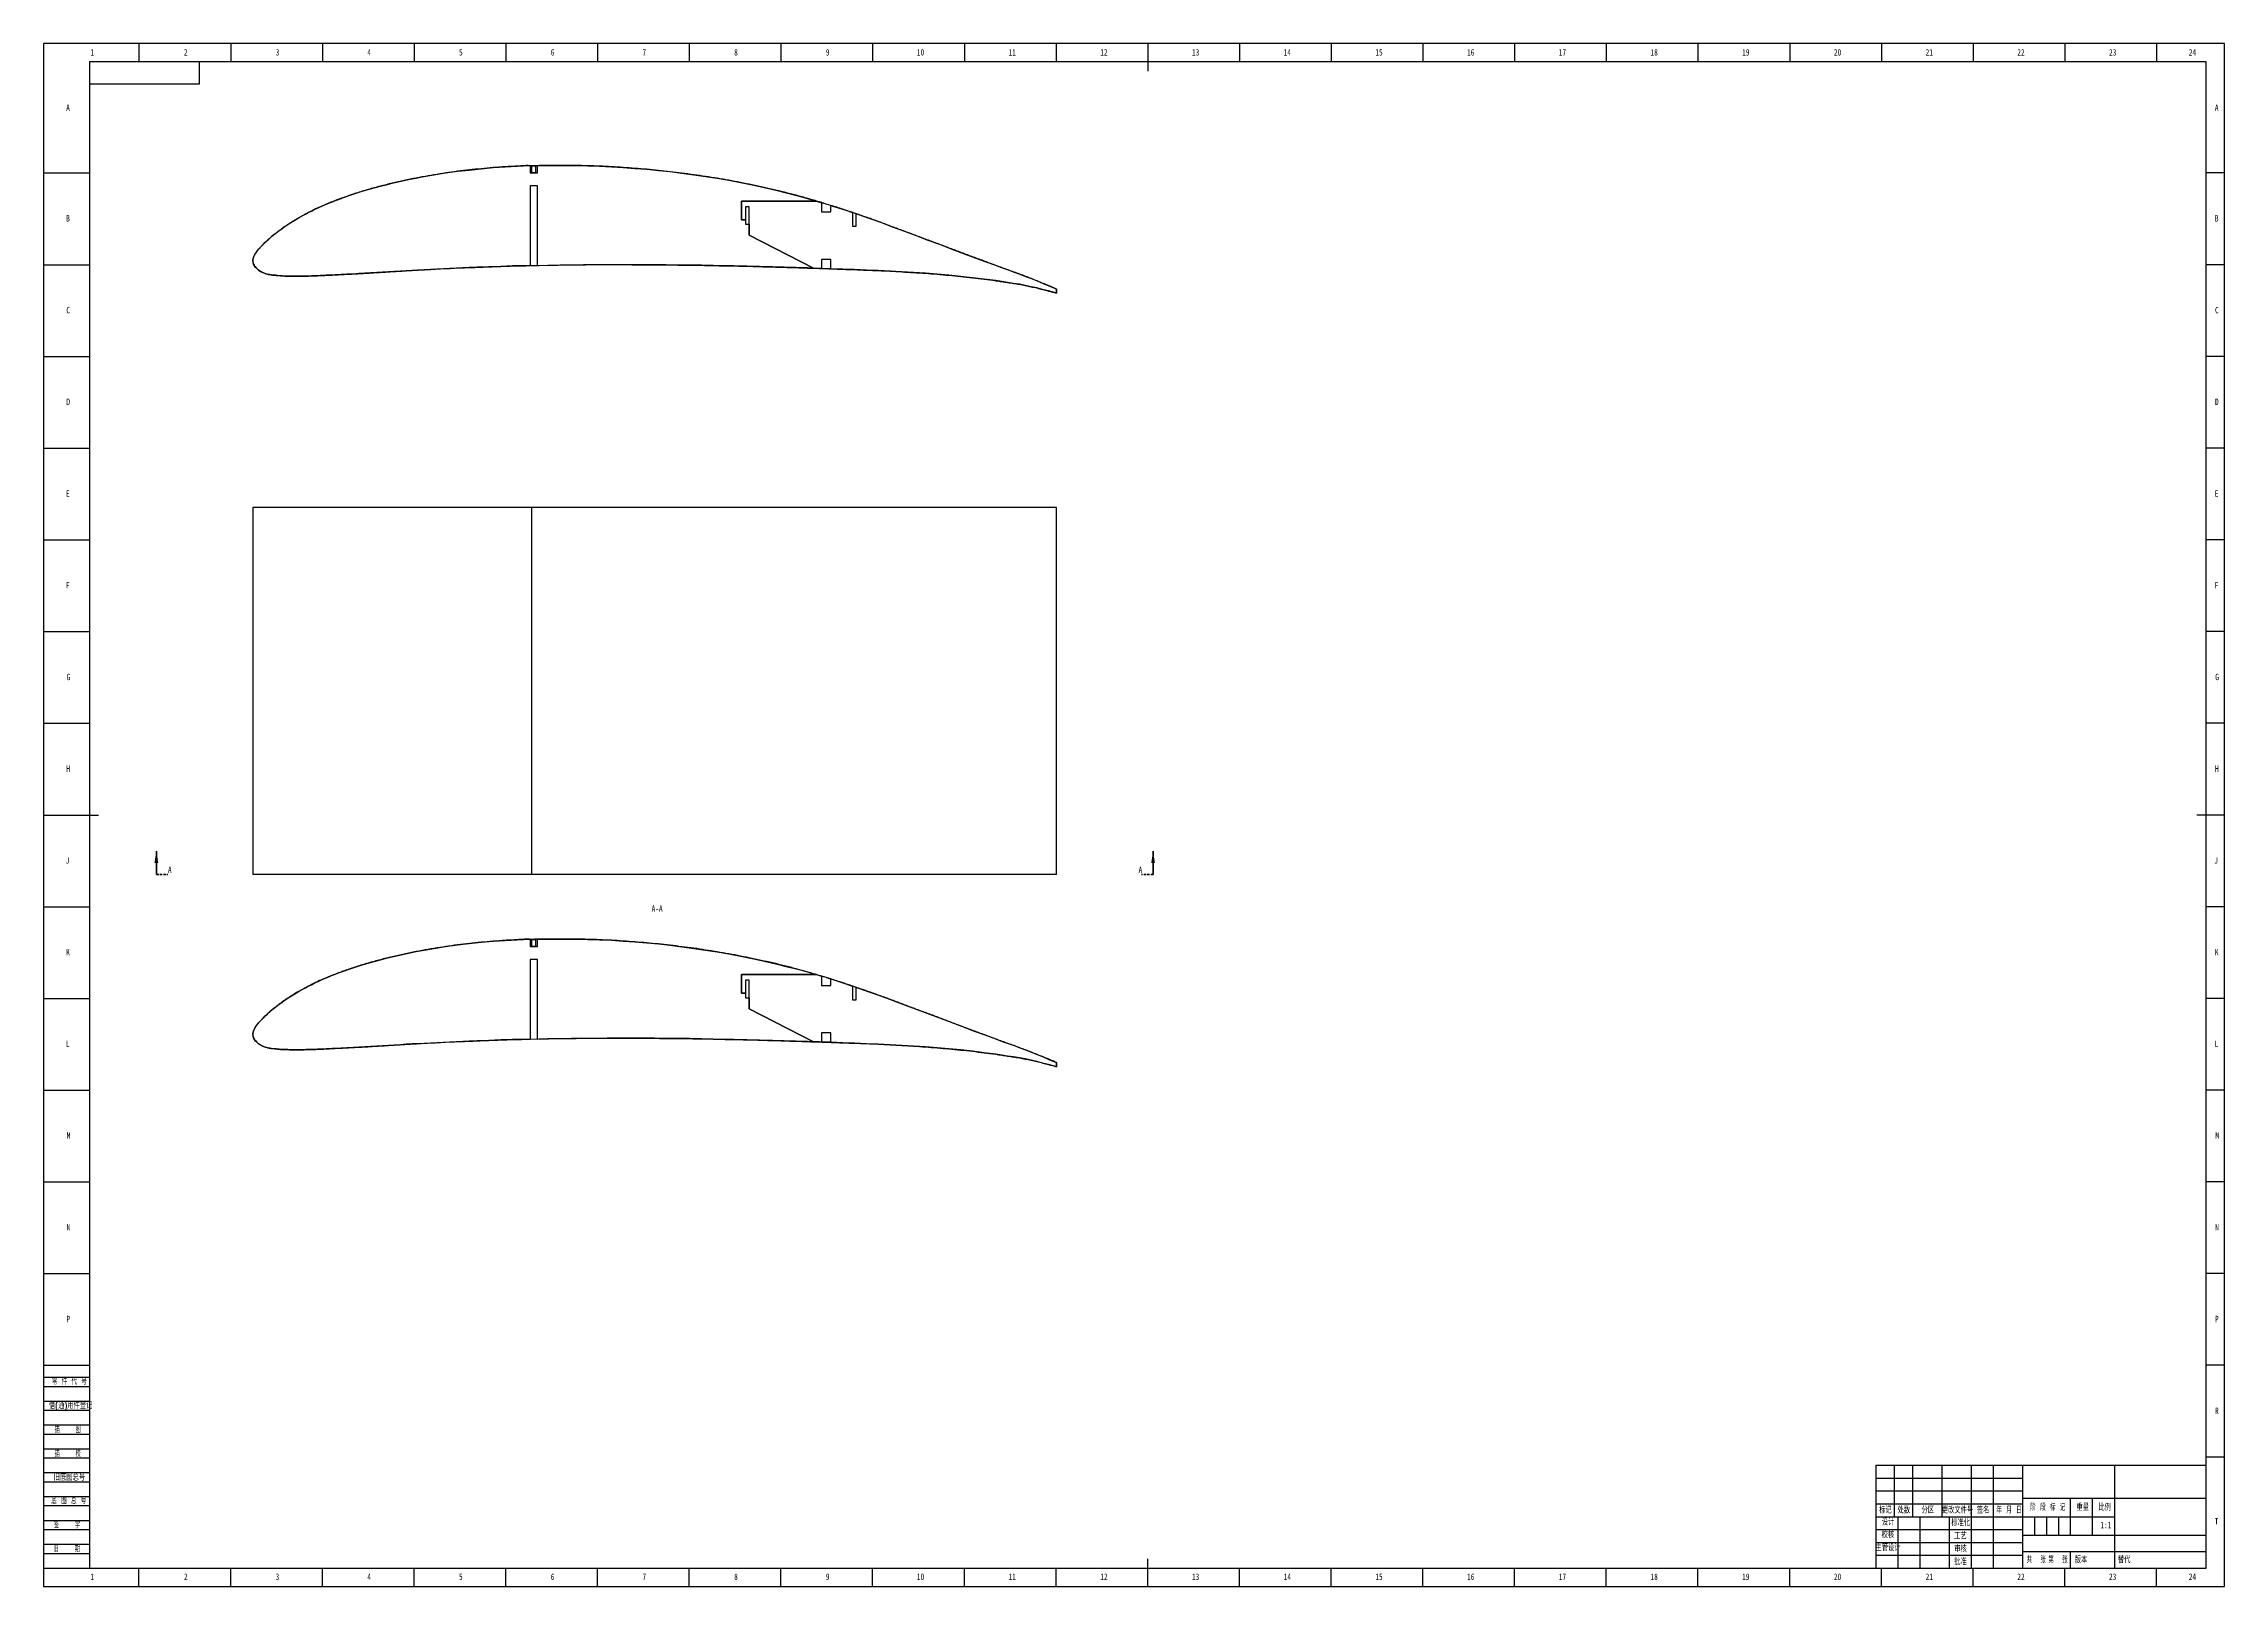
# Model space of a CAD drawing. Header units: millimetres. Extents: x 0 to 1189, y 0 to 841.
import ezdxf

# ---------------------------------------------------------------- set-up
doc = ezdxf.new("R2010")
doc.units = ezdxf.units.MM
doc.linetypes.add('HIDDEN', pattern=[1.905, 1.27, -0.635])
for name, color, linetype in [('10', 7, 'Continuous'), ('5', 7, 'Continuous'), ('9', 7, 'Continuous'), ('SLD-0', 7, 'Continuous')]:
    doc.layers.add(name, color=color, linetype=linetype)
doc.styles.add('SLDTEXTSTYLE0', font='TXT', dxfattribs={"width": 0.7, "bigfont": 'bigfont'})
doc.styles.add('SLDTEXTSTYLE1', font='TXT', dxfattribs={"width": 0.6, "bigfont": 'bigfont'})
doc.styles.add('SLDTEXTSTYLE2', font='TXT', dxfattribs={"width": 0.614286, "bigfont": 'bigfont'})
doc.styles.add('SLDTEXTSTYLE3', font='TXT', dxfattribs={"width": 0.62, "bigfont": 'bigfont'})
doc.styles.add('SLDTEXTSTYLE4', font='TXT', dxfattribs={"width": 0.566667, "bigfont": 'bigfont'})
doc.styles.add('SLDTEXTSTYLE5', font='TXT', dxfattribs={"width": 0.7})

msp = doc.modelspace()

# ---------------------------------------------------------------- texts
at = {"color": 7, "linetype": 'Continuous', "char_height": 3.5, "attachment_point": 1, "style": 'SLDTEXTSTYLE5'}
for insert in [(67.8, 392.4), (597, 392.4)]:
    msp.add_mtext('A', dxfattribs=dict(at, insert=insert))
at = {"layer": '10', "char_height": 3.5, "attachment_point": 2}
for s, insert, style in [('1', (26.5, 838), 'SLDTEXTSTYLE5'), ('2', (77.5, 838), 'SLDTEXTSTYLE5'), ('3', (127.5, 838), 'SLDTEXTSTYLE5'), ('4', (177.5, 838), 'SLDTEXTSTYLE5'), ('5', (227.5, 838), 'SLDTEXTSTYLE5'), ('6', (277.5, 838), 'SLDTEXTSTYLE5'), ('7', (327.5, 838), 'SLDTEXTSTYLE5'), ('8', (377.5, 838), 'SLDTEXTSTYLE5'), ('9', (427.5, 838), 'SLDTEXTSTYLE5'), ('10', (478.1, 838), 'SLDTEXTSTYLE5'), ('11', (528.1, 838), 'SLDTEXTSTYLE5'), ('12', (578.1, 838), 'SLDTEXTSTYLE5'), ('13', (628.1, 838), 'SLDTEXTSTYLE5'), ('14', (678.1, 838), 'SLDTEXTSTYLE5'), ('15', (728.1, 838), 'SLDTEXTSTYLE5'), ('16', (778.1, 838), 'SLDTEXTSTYLE5'), ('17', (828.1, 838), 'SLDTEXTSTYLE5'), ('18', (878.1, 838), 'SLDTEXTSTYLE5'), ('19', (928.1, 838), 'SLDTEXTSTYLE5'), ('20', (978.1, 838), 'SLDTEXTSTYLE5'), ('21', (1028.1, 838), 'SLDTEXTSTYLE5'), ('22', (1078.1, 838), 'SLDTEXTSTYLE5'), ('23', (1128.1, 838), 'SLDTEXTSTYLE5'), ('24', (1171.6, 838), 'SLDTEXTSTYLE5'), ('A', (13.3, 807.8), 'SLDTEXTSTYLE5'), ('A', (1184.8, 807.8), 'SLDTEXTSTYLE5'), ('B', (13.3, 747.5), 'SLDTEXTSTYLE5'), ('B', (1184.8, 747.5), 'SLDTEXTSTYLE5'), ('C', (13.4, 697.5), 'SLDTEXTSTYLE5'), ('C', (1184.9, 697.5), 'SLDTEXTSTYLE5'), ('D', (13.4, 647.5), 'SLDTEXTSTYLE5'), ('D', (1184.9, 647.5), 'SLDTEXTSTYLE5'), ('E', (13.3, 597.5), 'SLDTEXTSTYLE5'), ('E', (1184.8, 597.5), 'SLDTEXTSTYLE5'), ('F', (13.2, 547.5), 'SLDTEXTSTYLE5'), ('F', (1184.7, 547.5), 'SLDTEXTSTYLE5'), ('G', (13.5, 497.5), 'SLDTEXTSTYLE5'), ('G', (1185, 497.5), 'SLDTEXTSTYLE5'), ('H', (13.4, 447.5), 'SLDTEXTSTYLE5'), ('H', (1184.9, 447.5), 'SLDTEXTSTYLE5'), ('J', (13, 397.5), 'SLDTEXTSTYLE5'), ('J', (1184.5, 397.5), 'SLDTEXTSTYLE5'), ('A-A', (334.5, 371.3), 'SLDTEXTSTYLE5'), ('K', (13.3, 347.5), 'SLDTEXTSTYLE5'), ('K', (1184.8, 347.5), 'SLDTEXTSTYLE5'), ('L', (13.2, 297.5), 'SLDTEXTSTYLE5'), ('L', (1184.7, 297.5), 'SLDTEXTSTYLE5'), ('M', (13.6, 247.5), 'SLDTEXTSTYLE5'), ('M', (1185.1, 247.5), 'SLDTEXTSTYLE5'), ('N', (13.5, 197.5), 'SLDTEXTSTYLE5'), ('N', (1185, 197.5), 'SLDTEXTSTYLE5'), ('P', (13.4, 147.5), 'SLDTEXTSTYLE5'), ('P', (1184.9, 147.5), 'SLDTEXTSTYLE5'), ('R', (1184.9, 97.5), 'SLDTEXTSTYLE5'), ('T', (1184.7, 37.3), 'SLDTEXTSTYLE5'), ('校核', (1005.5, 29.9), 'SLDTEXTSTYLE0'), ('主管设计', (1005.6, 22.8), 'SLDTEXTSTYLE0'), ('1', (26.5, 7), 'SLDTEXTSTYLE5'), ('2', (77.5, 7), 'SLDTEXTSTYLE5'), ('3', (127.5, 7), 'SLDTEXTSTYLE5'), ('4', (177.5, 7), 'SLDTEXTSTYLE5'), ('5', (227.5, 7), 'SLDTEXTSTYLE5'), ('6', (277.5, 7), 'SLDTEXTSTYLE5'), ('7', (327.5, 7), 'SLDTEXTSTYLE5'), ('8', (377.5, 7), 'SLDTEXTSTYLE5'), ('9', (427.5, 7), 'SLDTEXTSTYLE5'), ('10', (478.1, 7), 'SLDTEXTSTYLE5'), ('11', (528.1, 7), 'SLDTEXTSTYLE5'), ('12', (578.1, 7), 'SLDTEXTSTYLE5'), ('13', (628.1, 7), 'SLDTEXTSTYLE5'), ('14', (678.1, 7), 'SLDTEXTSTYLE5'), ('15', (728.1, 7), 'SLDTEXTSTYLE5'), ('16', (778.1, 7), 'SLDTEXTSTYLE5'), ('17', (828.1, 7), 'SLDTEXTSTYLE5'), ('18', (878.1, 7), 'SLDTEXTSTYLE5'), ('19', (928.1, 7), 'SLDTEXTSTYLE5'), ('20', (978.1, 7), 'SLDTEXTSTYLE5'), ('21', (1028.1, 7), 'SLDTEXTSTYLE5'), ('22', (1078.1, 7), 'SLDTEXTSTYLE5'), ('23', (1128.1, 7), 'SLDTEXTSTYLE5'), ('24', (1171.6, 7), 'SLDTEXTSTYLE5')]:
    msp.add_mtext(s, dxfattribs=dict(at, insert=insert, style=style))
at = {"layer": '10', "color": 7, "insert": (1110.8, 16.2), "char_height": 3.5, "attachment_point": 2, "style": 'SLDTEXTSTYLE0'}
msp.add_mtext('版本', dxfattribs=at)
at = {"layer": '9', "color": 7, "char_height": 3.5}
for s, insert, attachment_point, style in [('零 件 代 号', (4.5, 113.4), 1, 'SLDTEXTSTYLE2'), ('借(通)用件登记', (2.9, 100.3), 1, 'SLDTEXTSTYLE0'), ('描    图', (13.1, 87.2), 2, 'SLDTEXTSTYLE4'), ('描    校', (13.1, 74.1), 2, 'SLDTEXTSTYLE4'), ('旧底图总号', (5.5, 61.2), 1, 'SLDTEXTSTYLE0'), ('底 图 总 号', (4.2, 48.4), 1, 'SLDTEXTSTYLE2'), ('标记', (1004.2, 43.3), 2, 'SLDTEXTSTYLE0'), ('设计', (1005.6, 36.8), 2, 'SLDTEXTSTYLE0'), ('处数', (1014.2, 43.3), 2, 'SLDTEXTSTYLE0'), ('分区', (1027.3, 43.3), 2, 'SLDTEXTSTYLE0'), ('更改文件号', (1043.5, 43.3), 2, 'SLDTEXTSTYLE0'), ('标准化', (1045.2, 36.4), 2, 'SLDTEXTSTYLE0'), ('签名', (1057.5, 43.3), 2, 'SLDTEXTSTYLE0'), ('年 月 日', (1071.6, 43.3), 2, 'SLDTEXTSTYLE3'), ('阶 段 标 记', (1092.7, 44.8), 2, 'SLDTEXTSTYLE2'), ('重量', (1111.8, 44.8), 2, 'SLDTEXTSTYLE0'), ('比例', (1123.7, 44.8), 2, 'SLDTEXTSTYLE0'), ('签    字', (12.7, 35.2), 2, 'SLDTEXTSTYLE4'), ('工艺', (1045.1, 29.2), 2, 'SLDTEXTSTYLE0'), ('日    期', (12.7, 22.2), 2, 'SLDTEXTSTYLE4'), ('批准', (1045.1, 15.2), 2, 'SLDTEXTSTYLE0'), ('审核', (1045.1, 22.2), 2, 'SLDTEXTSTYLE0'), ('共  张', (1086.4, 16.2), 2, 'SLDTEXTSTYLE1'), ('第  张', (1098.3, 16.2), 2, 'SLDTEXTSTYLE1')]:
    msp.add_mtext(s, dxfattribs=dict(at, insert=insert, attachment_point=attachment_point, style=style))
at = {"layer": 'SLD-0', "char_height": 3.5}
for s, insert, attachment_point, style in [('1:1', (1124.4, 35.2), 2, 'SLDTEXTSTYLE5'), ('替代', (1130.9, 16.2), 1, 'SLDTEXTSTYLE0')]:
    msp.add_mtext(s, dxfattribs=dict(at, insert=insert, attachment_point=attachment_point, style=style))

# ---------------------------------------------------------------- linework, layer by layer
at = {"color": 7, "linetype": 'Continuous'}
for p, q in [((238.6, 772.8), (245.1, 773.4)), ((245.1, 773.4), (251.6, 773.8)), ((251.6, 773.8), (258.1, 774.2)), ((258.1, 774.2), (265.2, 774.5)), ((265.2, 774.5), (265.2, 770.5)), ((269.2, 774.5), (265.2, 774.4)), ((266.2, 770.5), (266.2, 774.4)), ((266.2, 774.4), (268.2, 774.4)), ((268.2, 774.4), (268.2, 770.5)), ((269.2, 770.5), (269.2, 774.5)), ((269.2, 774.5), (270.9, 774.5)), ((270.9, 774.5), (277.4, 774.6)), ((277.4, 774.6), (283.8, 774.6)), ((283.8, 774.6), (290.3, 774.5)), ((290.3, 774.5), (296.7, 774.4)), ((296.7, 774.4), (303.1, 774.2)), ((303.1, 774.2), (309.6, 773.9)), ((309.6, 773.9), (316, 773.5)), ((316, 773.5), (322.4, 773)), ((322.4, 773), (328.8, 772.5)), ((173.7, 760.5), (177, 761.4)), ((177, 761.4), (180.3, 762.4)), ((180.3, 762.4), (183.6, 763.3)), ((183.6, 763.3), (186.8, 764.1)), ((186.8, 764.1), (190.1, 764.9)), ((190.1, 764.9), (193.3, 765.6)), ((193.3, 765.6), (196.6, 766.4)), ((196.6, 766.4), (199.8, 767.1)), ((199.8, 767.1), (203.1, 767.7)), ((203.1, 767.7), (206.4, 768.3)), ((206.4, 768.3), (212.8, 769.5)), ((212.8, 769.5), (219.2, 770.5)), ((219.2, 770.5), (225.7, 771.4)), ((225.7, 771.4), (232.1, 772.1)), ((232.1, 772.1), (238.6, 772.8)), ((265.2, 770.5), (269.2, 770.5)), ((265.2, 770.5), (266.2, 770.5)), ((269.2, 763.5), (265.2, 763.5)), ((265.2, 763.5), (265.2, 720)), ((268.2, 770.5), (266.2, 770.5)), ((269.2, 719.9), (269.2, 763.5)), ((328.8, 772.5), (335.2, 771.8)), ((335.2, 771.8), (341.6, 771.2)), ((341.6, 771.2), (348, 770.4)), ((348, 770.4), (354.5, 769.5)), ((354.5, 769.5), (360.9, 768.6)), ((360.9, 768.6), (367.3, 767.6)), ((367.3, 767.6), (373.6, 766.5)), ((373.6, 766.5), (380, 765.3)), ((380, 765.3), (386.3, 764)), ((386.3, 764), (392.8, 762.6)), ((392.8, 762.6), (399.2, 761.1)), ((399.2, 761.1), (405.6, 759.5)), ((144.3, 748.9), (146, 749.7)), ((146, 749.7), (147.6, 750.6)), ((147.6, 750.6), (150.1, 751.7)), ((150.1, 751.7), (151.7, 752.4)), ((151.7, 752.4), (152.5, 752.8)), ((152.5, 752.8), (154.2, 753.5)), ((154.2, 753.5), (155.8, 754.2)), ((155.8, 754.2), (157.5, 754.8)), ((157.5, 754.8), (159.1, 755.5)), ((159.1, 755.5), (160.8, 756.1)), ((160.8, 756.1), (164, 757.3)), ((164, 757.3), (167.2, 758.4)), ((167.2, 758.4), (170.5, 759.5)), ((170.5, 759.5), (173.7, 760.5)), ((421.4, 755.2), (380.5, 755.2)), ((380.5, 755.2), (380.5, 745)), ((380.5, 745), (380.5, 755.2)), ((380.5, 755.2), (421.4, 755.2)), ((384.6, 752.1), (382.6, 752.1)), ((382.6, 752.1), (382.6, 745)), ((384.6, 736.5), (384.6, 752.1)), ((405.6, 759.5), (411.9, 757.9)), ((411.9, 757.9), (418.3, 756.1)), ((418.3, 756.1), (421.4, 755.2)), ((421.4, 755.2), (424.2, 754.3)), ((424.2, 754.3), (424.2, 749.3)), ((429.2, 752.8), (424.2, 754.3)), ((424.2, 749.3), (429.2, 749.3)), ((429.2, 749.3), (429.2, 752.8)), ((429.2, 752.8), (430.9, 752.3)), ((430.9, 752.3), (437.3, 750.2)), ((437.3, 750.2), (441.1, 748.9)), ((125.2, 736.5), (126.2, 737.3)), ((126.2, 737.3), (127.7, 738.5)), ((127.7, 738.5), (129.3, 739.7)), ((129.3, 739.7), (130.9, 740.9)), ((130.9, 740.9), (132.6, 742)), ((132.6, 742), (134.3, 743.1)), ((134.3, 743.1), (136, 744.2)), ((136, 744.2), (137.8, 745.3)), ((137.8, 745.3), (139.4, 746.2)), ((139.4, 746.2), (141, 747.1)), ((141, 747.1), (142.7, 748)), ((142.7, 748), (144.3, 748.9)), ((380.5, 745), (382.6, 745)), ((382.6, 745), (380.5, 745)), ((382.6, 745), (382.6, 742.5)), ((382.6, 742.5), (384.6, 742.5)), ((384.6, 742.5), (384.6, 736.5)), ((441.1, 748.9), (441.1, 741.5)), ((443.1, 748.2), (441.1, 748.9)), ((441.1, 741.5), (443.1, 741.5)), ((443.1, 741.5), (443.1, 748.2)), ((443.1, 748.2), (444.3, 747.8)), ((444.3, 747.8), (450, 745.8)), ((450, 745.8), (456.3, 743.6)), ((456.3, 743.6), (462.6, 741.2)), ((462.6, 741.2), (468.9, 738.9)), ((468.9, 738.9), (475.2, 736.5)), ((114.5, 724.5), (115.1, 726)), ((115.1, 726), (116.1, 727.4)), ((116.1, 727.4), (117.2, 728.9)), ((117.2, 728.9), (118.4, 730.2)), ((118.4, 730.2), (119.7, 731.5)), ((119.7, 731.5), (120.7, 732.5)), ((120.7, 732.5), (121.6, 733.3)), ((121.6, 733.3), (122.5, 734.2)), ((122.5, 734.2), (123.4, 735)), ((123.4, 735), (124.3, 735.8)), ((124.3, 735.8), (125.2, 736.5)), ((384.6, 736.5), (419.7, 718.6)), ((419.7, 718.6), (384.6, 736.5)), ((475.2, 736.5), (481.6, 734.1)), ((481.6, 734.1), (487.9, 731.8)), ((487.9, 731.8), (494.2, 729.4)), ((494.2, 729.4), (500.5, 727)), ((500.5, 727), (506.9, 724.6)), ((114.1, 723), (114.5, 724.5)), ((114.2, 721.6), (114.1, 723)), ((114.5, 720.7), (114.2, 721.6)), ((115, 719.8), (114.5, 720.7)), ((115.6, 719), (115, 719.8)), ((116.4, 718.2), (115.6, 719)), ((117.2, 717.5), (116.4, 718.2)), ((118.1, 716.9), (117.2, 717.5)), ((119.1, 716.4), (118.1, 716.9)), ((119.9, 716), (119.1, 716.4)), ((120.8, 715.7), (119.9, 716)), ((121.6, 715.4), (120.8, 715.7)), ((122.5, 715.2), (121.6, 715.4)), ((123.4, 715.1), (122.5, 715.2)), ((124.3, 714.9), (123.4, 715.1)), ((125.2, 714.8), (124.3, 714.9)), ((126.8, 714.7), (125.2, 714.8)), ((128.4, 714.5), (126.8, 714.7)), ((130, 714.4), (128.4, 714.5)), ((131.6, 714.3), (130, 714.4)), ((133.2, 714.3), (131.6, 714.3)), ((134.8, 714.2), (133.2, 714.3)), ((136.4, 714.2), (134.8, 714.2)), ((138, 714.2), (136.4, 714.2)), ((139.6, 714.2), (138, 714.2)), ((141.3, 714.2), (139.6, 714.2)), ((142.9, 714.3), (141.3, 714.2)), ((144.5, 714.3), (142.9, 714.3)), ((146.1, 714.4), (144.5, 714.3)), ((147.7, 714.4), (146.1, 714.4)), ((149.3, 714.5), (147.7, 714.4)), ((150.9, 714.6), (149.3, 714.5)), ((152.5, 714.6), (150.9, 714.6)), ((154.1, 714.7), (152.5, 714.6)), ((155.8, 714.8), (154.1, 714.7)), ((157.4, 714.8), (155.8, 714.8)), ((159, 714.9), (157.4, 714.8)), ((162.2, 715.1), (159, 714.9)), ((165.4, 715.3), (162.2, 715.1)), ((168.7, 715.4), (165.4, 715.3)), ((171.9, 715.6), (168.7, 715.4)), ((175.1, 715.8), (171.9, 715.6)), ((178.3, 716), (175.1, 715.8)), ((181.6, 716.2), (178.3, 716)), ((184.8, 716.4), (181.6, 716.2)), ((188, 716.6), (184.8, 716.4)), ((191.2, 716.8), (188, 716.6)), ((194.5, 717), (191.2, 716.8)), ((197.7, 717.2), (194.5, 717)), ((200.9, 717.4), (197.7, 717.2)), ((204.1, 717.5), (200.9, 717.4)), ((211, 717.9), (204.1, 717.5)), ((232.1, 718.9), (211, 717.9)), ((236.4, 719.1), (232.1, 718.9)), ((242.8, 719.3), (236.4, 719.1)), ((249.3, 719.5), (242.8, 719.3)), ((255.7, 719.8), (249.3, 719.5)), ((262.1, 719.9), (255.7, 719.8)), ((265.2, 720), (262.1, 719.9)), ((269.2, 719.9), (265.2, 720)), ((275, 720.1), (269.2, 719.9)), ((281.5, 720.2), (275, 720.1)), ((287.9, 720.3), (281.5, 720.2)), ((294.3, 720.4), (287.9, 720.3)), ((300.8, 720.4), (294.3, 720.4)), ((307.2, 720.5), (300.8, 720.4)), ((313.7, 720.5), (307.2, 720.5)), ((320.1, 720.5), (313.7, 720.5)), ((326.5, 720.5), (320.1, 720.5)), ((333, 720.4), (326.5, 720.5)), ((339.4, 720.4), (333, 720.4)), ((345.8, 720.3), (339.4, 720.4)), ((352.3, 720.2), (345.8, 720.3)), ((358.7, 720.2), (352.3, 720.2)), ((365.1, 720), (358.7, 720.2)), ((371.5, 719.9), (365.1, 720)), ((376.3, 719.8), (371.5, 719.9)), ((397.4, 719.3), (376.3, 719.8)), ((403.7, 719.1), (397.4, 719.3)), ((410.1, 718.9), (403.7, 719.1)), ((416.5, 718.7), (410.1, 718.9)), ((419.7, 718.6), (416.5, 718.7)), ((423, 718.5), (419.7, 718.6)), ((424.2, 718.4), (423, 718.5)), ((429.2, 723.4), (424.2, 723.4)), ((424.2, 723.4), (424.2, 718.4)), ((429.2, 718.3), (424.2, 718.4)), ((429.2, 718.3), (429.2, 723.4)), ((429.4, 718.3), (429.2, 718.3)), ((435.8, 718), (429.4, 718.3)), ((442.2, 717.8), (435.8, 718)), ((448.7, 717.5), (442.2, 717.8)), ((455.1, 717.3), (448.7, 717.5)), ((461.5, 717), (455.1, 717.3)), ((467.9, 716.6), (461.5, 717)), ((474.3, 716.2), (467.9, 716.6)), ((480.8, 715.8), (474.3, 716.2)), ((487.2, 715.3), (480.8, 715.8)), ((493.6, 714.7), (487.2, 715.3)), ((500, 714.1), (493.6, 714.7)), ((506.4, 713.4), (500, 714.1)), ((506.9, 724.6), (513.2, 722.3)), ((513.2, 722.3), (519.5, 720)), ((519.5, 720), (522.7, 718.8)), ((522.7, 718.8), (525.9, 717.6)), ((525.9, 717.6), (529.1, 716.5)), ((529.1, 716.5), (532.2, 715.3)), ((532.2, 715.3), (535.4, 714.1)), ((535.4, 714.1), (538.6, 712.9)), ((512.8, 712.6), (506.4, 713.4)), ((519.2, 711.8), (512.8, 712.6)), ((522.4, 711.3), (519.2, 711.8)), ((525.6, 710.8), (522.4, 711.3)), ((528.8, 710.3), (525.6, 710.8)), ((532, 709.8), (528.8, 710.3)), ((535.2, 709.2), (532, 709.8)), ((538.4, 708.5), (535.2, 709.2)), ((541.5, 707.8), (538.4, 708.5)), ((538.6, 712.9), (541.7, 711.6)), ((544.7, 707), (541.5, 707.8)), ((541.7, 711.6), (544.9, 710.3)), ((547.9, 706.2), (544.7, 707)), ((544.9, 710.3), (548.1, 709)), ((551.1, 705.3), (547.9, 706.2)), ((548.1, 709), (551.2, 707.7)), ((552.3, 704.9), (551.1, 705.3)), ((551.2, 707.7), (552.3, 707.2)), ((552.3, 707.2), (552.3, 704.9)), ((196.6, 344.7), (199.8, 345.4)), ((199.8, 345.4), (203.1, 346)), ((203.1, 346), (206.4, 346.6)), ((206.4, 346.6), (212.8, 347.8)), ((212.8, 347.8), (219.2, 348.8)), ((219.2, 348.8), (225.7, 349.7)), ((225.7, 349.7), (232.1, 350.4)), ((232.1, 350.4), (238.6, 351.1)), ((238.6, 351.1), (245.1, 351.7)), ((245.1, 351.7), (251.6, 352.1)), ((251.6, 352.1), (258.1, 352.5)), ((258.1, 352.5), (265.2, 352.8)), ((265.2, 352.8), (265.2, 348.8)), ((269.2, 352.8), (265.2, 352.7)), ((265.2, 348.8), (269.2, 348.8)), ((265.2, 348.8), (266.2, 348.8)), ((266.2, 348.8), (266.2, 352.7)), ((266.2, 352.7), (268.2, 352.7)), ((268.2, 348.8), (266.2, 348.8)), ((268.2, 352.7), (268.2, 348.8)), ((269.2, 348.8), (269.2, 352.8)), ((269.2, 352.8), (270.9, 352.8)), ((270.9, 352.8), (277.4, 352.9)), ((277.4, 352.9), (283.8, 352.9)), ((283.8, 352.9), (290.3, 352.8)), ((290.3, 352.8), (296.7, 352.7)), ((296.7, 352.7), (303.1, 352.5)), ((303.1, 352.5), (309.6, 352.2)), ((309.6, 352.2), (316, 351.8)), ((316, 351.8), (322.4, 351.3)), ((322.4, 351.3), (328.8, 350.8)), ((328.8, 350.8), (335.2, 350.2)), ((335.2, 350.2), (341.6, 349.5)), ((341.6, 349.5), (348, 348.7)), ((348, 348.7), (354.5, 347.8)), ((354.5, 347.8), (360.9, 346.9)), ((360.9, 346.9), (367.3, 345.9)), ((367.3, 345.9), (373.6, 344.8)), ((155.8, 332.5), (157.5, 333.1)), ((157.5, 333.1), (159.1, 333.8)), ((159.1, 333.8), (160.8, 334.4)), ((160.8, 334.4), (164, 335.6)), ((164, 335.6), (167.2, 336.7)), ((167.2, 336.7), (170.5, 337.8)), ((170.5, 337.8), (173.7, 338.8)), ((173.7, 338.8), (177, 339.8)), ((177, 339.8), (180.3, 340.7)), ((180.3, 340.7), (183.6, 341.6)), ((183.6, 341.6), (186.8, 342.4)), ((186.8, 342.4), (190.1, 343.2)), ((190.1, 343.2), (193.3, 344)), ((193.3, 344), (196.6, 344.7)), ((269.2, 341.8), (265.2, 341.8)), ((265.2, 341.8), (265.2, 298.3)), ((269.2, 298.2), (269.2, 341.8)), ((373.6, 344.8), (380, 343.6)), ((380, 343.6), (386.3, 342.3)), ((421.4, 333.5), (380.5, 333.5)), ((380.5, 333.5), (380.5, 323.3)), ((380.5, 323.3), (380.5, 333.5)), ((380.5, 333.5), (421.4, 333.5)), ((386.3, 342.3), (392.8, 340.9)), ((392.8, 340.9), (399.2, 339.4)), ((399.2, 339.4), (405.6, 337.8)), ((405.6, 337.8), (411.9, 336.2)), ((411.9, 336.2), (418.3, 334.4)), ((418.3, 334.4), (421.4, 333.5)), ((421.4, 333.5), (424.2, 332.6)), ((132.6, 320.3), (134.3, 321.4)), ((134.3, 321.4), (136, 322.5)), ((136, 322.5), (137.8, 323.6)), ((137.8, 323.6), (139.4, 324.5)), ((139.4, 324.5), (141, 325.4)), ((141, 325.4), (142.7, 326.3)), ((142.7, 326.3), (144.3, 327.2)), ((144.3, 327.2), (146, 328)), ((146, 328), (147.6, 328.9)), ((147.6, 328.9), (150.1, 330)), ((150.1, 330), (151.7, 330.8)), ((151.7, 330.8), (152.5, 331.1)), ((152.5, 331.1), (154.2, 331.8)), ((154.2, 331.8), (155.8, 332.5)), ((380.5, 323.3), (382.6, 323.3)), ((382.6, 323.3), (380.5, 323.3)), ((384.6, 330.4), (382.6, 330.4)), ((382.6, 330.4), (382.6, 323.3)), ((382.6, 323.3), (382.6, 320.8)), ((384.6, 314.8), (384.6, 330.4)), ((424.2, 332.6), (424.2, 327.6)), ((429.2, 331.1), (424.2, 332.6)), ((424.2, 327.6), (429.2, 327.6)), ((429.2, 327.6), (429.2, 331.1)), ((429.2, 331.1), (430.9, 330.6)), ((430.9, 330.6), (437.3, 328.5)), ((437.3, 328.5), (441.1, 327.2)), ((441.1, 327.2), (441.1, 319.8)), ((443.1, 326.5), (441.1, 327.2)), ((443.1, 319.8), (443.1, 326.5)), ((443.1, 326.5), (444.3, 326.1)), ((444.3, 326.1), (450, 324.1)), ((450, 324.1), (456.3, 321.9)), ((456.3, 321.9), (462.6, 319.5)), ((118.4, 308.5), (119.7, 309.8)), ((119.7, 309.8), (120.7, 310.8)), ((120.7, 310.8), (121.6, 311.6)), ((121.6, 311.6), (122.5, 312.5)), ((122.5, 312.5), (123.4, 313.3)), ((123.4, 313.3), (124.3, 314.1)), ((124.3, 314.1), (125.2, 314.9)), ((125.2, 314.9), (126.2, 315.6)), ((126.2, 315.6), (127.7, 316.8)), ((127.7, 316.8), (129.3, 318)), ((129.3, 318), (130.9, 319.2)), ((130.9, 319.2), (132.6, 320.3)), ((382.6, 320.8), (384.6, 320.8)), ((384.6, 320.8), (384.6, 314.8)), ((384.6, 314.8), (419.7, 296.9)), ((419.7, 296.9), (384.6, 314.8)), ((441.1, 319.8), (443.1, 319.8)), ((462.6, 319.5), (468.9, 317.2)), ((468.9, 317.2), (475.2, 314.8)), ((475.2, 314.8), (481.6, 312.5)), ((481.6, 312.5), (487.9, 310.1)), ((487.9, 310.1), (494.2, 307.7)), ((114.1, 301.3), (114.5, 302.8)), ((114.2, 299.9), (114.1, 301.3)), ((114.5, 299), (114.2, 299.9)), ((114.5, 302.8), (115.1, 304.3)), ((115, 298.1), (114.5, 299)), ((115.6, 297.3), (115, 298.1)), ((115.1, 304.3), (116.1, 305.8)), ((116.4, 296.5), (115.6, 297.3)), ((116.1, 305.8), (117.2, 307.2)), ((117.2, 307.2), (118.4, 308.5)), ((236.4, 297.4), (232.1, 297.2)), ((242.8, 297.6), (236.4, 297.4)), ((249.3, 297.9), (242.8, 297.6)), ((255.7, 298.1), (249.3, 297.9)), ((262.1, 298.2), (255.7, 298.1)), ((265.2, 298.3), (262.1, 298.2)), ((269.2, 298.2), (265.2, 298.3)), ((275, 298.4), (269.2, 298.2)), ((281.5, 298.5), (275, 298.4)), ((287.9, 298.6), (281.5, 298.5)), ((294.3, 298.7), (287.9, 298.6)), ((300.8, 298.7), (294.3, 298.7)), ((307.2, 298.8), (300.8, 298.7)), ((313.7, 298.8), (307.2, 298.8)), ((320.1, 298.8), (313.7, 298.8)), ((326.5, 298.8), (320.1, 298.8)), ((333, 298.8), (326.5, 298.8)), ((339.4, 298.7), (333, 298.8)), ((345.8, 298.6), (339.4, 298.7)), ((352.3, 298.6), (345.8, 298.6)), ((358.7, 298.5), (352.3, 298.6)), ((365.1, 298.3), (358.7, 298.5)), ((371.5, 298.2), (365.1, 298.3)), ((376.3, 298.1), (371.5, 298.2)), ((397.4, 297.6), (376.3, 298.1)), ((403.7, 297.4), (397.4, 297.6)), ((410.1, 297.2), (403.7, 297.4)), ((429.2, 301.7), (424.2, 301.7)), ((424.2, 301.7), (424.2, 296.7)), ((429.2, 296.6), (429.2, 301.7)), ((494.2, 307.7), (500.5, 305.3)), ((500.5, 305.3), (506.9, 302.9)), ((506.9, 302.9), (513.2, 300.6)), ((513.2, 300.6), (519.5, 298.3)), ((519.5, 298.3), (522.7, 297.1)), ((117.2, 295.8), (116.4, 296.5)), ((118.1, 295.2), (117.2, 295.8)), ((119.1, 294.7), (118.1, 295.2)), ((119.9, 294.3), (119.1, 294.7)), ((120.8, 294), (119.9, 294.3)), ((121.6, 293.7), (120.8, 294)), ((122.5, 293.5), (121.6, 293.7)), ((123.4, 293.4), (122.5, 293.5)), ((124.3, 293.2), (123.4, 293.4)), ((125.2, 293.1), (124.3, 293.2)), ((126.8, 293), (125.2, 293.1)), ((128.4, 292.8), (126.8, 293)), ((130, 292.7), (128.4, 292.8)), ((131.6, 292.6), (130, 292.7)), ((133.2, 292.6), (131.6, 292.6)), ((134.8, 292.5), (133.2, 292.6)), ((136.4, 292.5), (134.8, 292.5)), ((138, 292.5), (136.4, 292.5)), ((139.6, 292.5), (138, 292.5)), ((141.3, 292.5), (139.6, 292.5)), ((142.9, 292.6), (141.3, 292.5)), ((144.5, 292.6), (142.9, 292.6)), ((146.1, 292.7), (144.5, 292.6)), ((147.7, 292.7), (146.1, 292.7)), ((149.3, 292.8), (147.7, 292.7)), ((150.9, 292.9), (149.3, 292.8)), ((152.5, 292.9), (150.9, 292.9)), ((154.1, 293), (152.5, 292.9)), ((155.8, 293.1), (154.1, 293)), ((157.4, 293.2), (155.8, 293.1)), ((159, 293.2), (157.4, 293.2)), ((162.2, 293.4), (159, 293.2)), ((165.4, 293.6), (162.2, 293.4)), ((168.7, 293.8), (165.4, 293.6)), ((171.9, 293.9), (168.7, 293.8)), ((175.1, 294.1), (171.9, 293.9)), ((178.3, 294.3), (175.1, 294.1)), ((181.6, 294.5), (178.3, 294.3)), ((184.8, 294.7), (181.6, 294.5)), ((188, 294.9), (184.8, 294.7)), ((191.2, 295.1), (188, 294.9)), ((194.5, 295.3), (191.2, 295.1)), ((197.7, 295.5), (194.5, 295.3)), ((200.9, 295.7), (197.7, 295.5)), ((204.1, 295.8), (200.9, 295.7)), ((211, 296.2), (204.1, 295.8)), ((232.1, 297.2), (211, 296.2)), ((416.5, 297), (410.1, 297.2)), ((419.7, 296.9), (416.5, 297)), ((423, 296.8), (419.7, 296.9)), ((424.2, 296.7), (423, 296.8)), ((429.2, 296.6), (424.2, 296.7)), ((429.4, 296.6), (429.2, 296.6)), ((435.8, 296.3), (429.4, 296.6)), ((442.2, 296.1), (435.8, 296.3)), ((448.7, 295.8), (442.2, 296.1)), ((455.1, 295.6), (448.7, 295.8)), ((461.5, 295.3), (455.1, 295.6)), ((467.9, 294.9), (461.5, 295.3)), ((474.3, 294.5), (467.9, 294.9)), ((480.8, 294.1), (474.3, 294.5)), ((487.2, 293.6), (480.8, 294.1)), ((493.6, 293), (487.2, 293.6)), ((500, 292.4), (493.6, 293)), ((506.4, 291.7), (500, 292.4)), ((512.8, 290.9), (506.4, 291.7)), ((519.2, 290.1), (512.8, 290.9)), ((522.4, 289.6), (519.2, 290.1)), ((525.6, 289.1), (522.4, 289.6)), ((522.7, 297.1), (525.9, 295.9)), ((528.8, 288.6), (525.6, 289.1)), ((525.9, 295.9), (529.1, 294.8)), ((532, 288.1), (528.8, 288.6)), ((529.1, 294.8), (532.2, 293.6)), ((535.2, 287.5), (532, 288.1)), ((532.2, 293.6), (535.4, 292.4)), ((538.4, 286.8), (535.2, 287.5)), ((535.4, 292.4), (538.6, 291.2)), ((541.5, 286.1), (538.4, 286.8)), ((538.6, 291.2), (541.7, 289.9)), ((544.7, 285.3), (541.5, 286.1)), ((541.7, 289.9), (544.9, 288.6)), ((544.9, 288.6), (548.1, 287.3)), ((548.1, 287.3), (551.2, 286)), ((551.2, 286), (552.3, 285.5)), ((552.3, 285.5), (552.3, 283.2)), ((547.9, 284.5), (544.7, 285.3)), ((551.1, 283.6), (547.9, 284.5)), ((552.3, 283.2), (551.1, 283.6))]:
    msp.add_line(p, q, dxfattribs=at)
at = {"color": 7, "linetype": 'Continuous', "lineweight": 25}
for p, q in [((552.3, 704.9), (552.3, 707.2)), ((114.1, 588.1), (114.1, 388.1)), ((266.2, 388.1), (266.2, 588.1)), ((552.3, 388.1), (552.3, 588.1)), ((552.3, 283.2), (552.3, 285.5))]:
    msp.add_line(p, q, dxfattribs=at)
at = {"color": 7, "linetype": 'Continuous', "lineweight": 35}
for p, q in [((61.5, 388.1), (61.5, 400.8)), ((604.9, 388.1), (604.9, 400.8))]:
    msp.add_line(p, q, dxfattribs=at)
at = {"color": 7, "linetype": 'HIDDEN', "lineweight": 35}
for p, q in [((61.5, 388.1), (67.8, 388.1)), ((604.9, 388.1), (598.5, 388.1))]:
    msp.add_line(p, q, dxfattribs=at)
at = {"color": 7, "linetype": 'Continuous', "lineweight": 25}
for points, knots in [([(266.2, 774.4), (263.5, 774.6), (259.7, 774.3), (254.9, 774), (250.5, 773.8), (245.1, 773.4), (238.6, 772.8), (232.1, 772.2), (225.7, 771.4), (219.2, 770.5), (212.8, 769.5), (207.4, 768.5), (203.1, 767.7), (199.8, 767.1), (196.6, 766.4), (193.3, 765.6), (190.1, 764.9), (186.8, 764.1), (183.6, 763.3), (180.3, 762.4), (177, 761.5), (173.7, 760.5), (170.5, 759.5), (167.2, 758.4), (164, 757.3), (161.3, 756.3), (159.1, 755.5), (157.5, 754.8), (155.8, 754.2), (154.2, 753.5), (152.8, 752.9), (151.4, 752.3), (149.8, 751.6), (147.9, 750.7), (146, 749.7), (144.3, 748.9), (142.7, 748), (141, 747.1), (139.4, 746.2), (137.7, 745.2), (136, 744.2), (134.3, 743.1), (132.6, 742), (130.9, 740.9), (129.3, 739.7), (127.7, 738.5), (126.4, 737.5), (125.2, 736.6), (124.3, 735.8), (123.4, 735), (122.5, 734.2), (121.6, 733.3), (120.7, 732.4), (119.6, 731.4), (118.4, 730.2), (117.2, 728.9), (116.1, 727.5), (115.1, 726), (114.4, 724.6), (114.1, 723.1), (114.1, 721.7), (114.5, 720.7), (115, 719.8), (115.6, 719), (116.4, 718.2), (117.2, 717.5), (118.1, 716.9), (119, 716.4), (119.9, 716), (120.8, 715.7), (121.6, 715.4), (122.5, 715.2), (123.4, 715.1), (124.3, 714.9), (125.4, 714.8), (126.8, 714.7), (128.4, 714.5), (130, 714.4), (131.6, 714.3), (133.2, 714.3), (134.8, 714.2), (136.4, 714.2), (138, 714.2), (139.6, 714.2), (141.3, 714.2), (142.9, 714.3), (144.5, 714.3), (146.1, 714.4), (147.7, 714.4), (149.8, 714.5), (152, 714.6), (154.1, 714.7), (155.8, 714.8), (157.4, 714.8), (159.5, 715), (162.2, 715.1), (165.4, 715.3), (168.7, 715.4), (171.9, 715.6), (175.1, 715.8), (178.3, 716), (181.6, 716.2), (184.8, 716.4), (188, 716.6), (191.2, 716.8), (194.5, 717), (197.7, 717.2), (200.9, 717.4), (205.4, 717.6), (215.8, 718.2), (226.5, 718.7), (237.1, 719.1), (242.8, 719.3), (249.3, 719.6), (255.7, 719.8), (261, 719.9), (291.1, 720.7), (321.1, 720.6), (352.3, 720.2), (358.7, 720.2), (365.1, 720), (371, 719.9), (381.7, 719.7), (392.5, 719.4), (403.7, 719.1), (410.1, 718.9), (415.5, 718.7), (419.7, 718.6), (422.3, 718.5), (425.5, 718.4), (429.8, 718.2), (435.8, 718), (442.2, 717.8), (448.7, 717.5), (455.1, 717.3), (461.5, 717), (467.9, 716.6), (474.3, 716.2), (480.8, 715.8), (487.2, 715.3), (493.6, 714.7), (500, 714.1), (506.4, 713.4), (512.8, 712.6), (518.1, 711.9), (522.4, 711.3), (525.6, 710.8), (528.8, 710.3), (532, 709.8), (535.2, 709.2), (538.4, 708.5), (541.6, 707.8), (544.7, 707), (548.3, 706), (550.9, 705.4), (552.3, 704.9)], [0, 0, 0, 0, 0.013429, 0.018717, 0.024004, 0.034706, 0.045405, 0.056103, 0.066798, 0.077493, 0.088187, 0.098883, 0.104347, 0.10981, 0.115272, 0.120733, 0.126196, 0.131659, 0.137123, 0.142734, 0.148344, 0.153954, 0.159562, 0.165173, 0.170784, 0.176398, 0.179312, 0.182225, 0.185139, 0.188049, 0.19096, 0.192415, 0.195321, 0.199821, 0.202867, 0.205915, 0.208964, 0.21202, 0.215085, 0.218161, 0.221496, 0.224835, 0.228171, 0.231492, 0.234788, 0.238052, 0.241275, 0.243233, 0.245189, 0.247156, 0.249154, 0.251194, 0.253297, 0.255475, 0.258458, 0.261493, 0.264477, 0.267324, 0.269988, 0.272465, 0.274861, 0.276409, 0.278031, 0.279729, 0.281486, 0.283281, 0.285082, 0.286859, 0.288394, 0.2899, 0.291385, 0.292861, 0.294334, 0.295807, 0.297279, 0.299907, 0.302541, 0.305178, 0.307818, 0.31046, 0.313103, 0.315746, 0.318391, 0.321036, 0.323677, 0.326318, 0.32896, 0.331601, 0.334243, 0.33689, 0.342182, 0.344828, 0.347475, 0.350122, 0.352769, 0.358071, 0.363372, 0.368672, 0.373971, 0.379271, 0.384571, 0.389873, 0.395175, 0.400476, 0.405775, 0.411076, 0.416376, 0.421677, 0.426979, 0.438322, 0.472972, 0.479916, 0.490502, 0.501094, 0.511666, 0.522237, 0.52733, 0.659527, 0.670078, 0.680626, 0.691176, 0.701723, 0.709516, 0.744139, 0.754471, 0.765016, 0.775562, 0.780836, 0.78611, 0.788228, 0.796661, 0.807212, 0.81776, 0.828308, 0.838852, 0.849396, 0.859942, 0.870492, 0.881056, 0.891618, 0.902179, 0.91274, 0.923304, 0.933873, 0.944448, 0.949775, 0.955101, 0.960426, 0.965747, 0.971066, 0.976383, 0.9817, 0.987121, 0.992543, 1, 1, 1, 1]), ([(552.3, 707.2), (550.9, 707.8), (548.4, 708.9), (544.9, 710.3), (541.7, 711.6), (538.6, 712.9), (535.4, 714.1), (532.2, 715.3), (529.1, 716.5), (525.9, 717.6), (522.7, 718.8), (518.5, 720.3), (513.2, 722.3), (506.9, 724.6), (500.5, 727), (494.2, 729.4), (487.9, 731.8), (481.6, 734.1), (475.2, 736.5), (468.9, 738.9), (462.6, 741.2), (456.3, 743.6), (450.2, 745.8), (445.8, 747.3), (442.9, 748.3), (440.5, 749.1), (436.4, 750.5), (432.5, 751.8), (428.1, 753.1), (425, 754.1), (421.3, 755.2), (417.2, 756.4), (411.9, 757.9), (405.6, 759.6), (399.2, 761.1), (392.8, 762.6), (386.4, 764), (380, 765.3), (373.6, 766.5), (367.3, 767.6), (360.9, 768.6), (354.5, 769.5), (348, 770.4), (341.6, 771.2), (335.2, 771.9), (328.8, 772.5), (322.4, 773), (316, 773.5), (309.6, 773.9), (303.1, 774.2), (296.7, 774.4), (290.3, 774.6), (283.8, 774.6), (275.8, 774.6), (270, 774.5), (266.2, 774.4)], [0, 0, 0, 0, 0.015566, 0.027153, 0.038744, 0.050153, 0.061555, 0.072961, 0.084369, 0.095774, 0.107181, 0.118595, 0.141408, 0.164211, 0.187011, 0.209806, 0.232607, 0.255409, 0.278224, 0.30092, 0.323611, 0.346297, 0.368978, 0.389281, 0.393477, 0.4006, 0.414345, 0.437038, 0.442772, 0.460425, 0.470342, 0.481442, 0.503641, 0.525841, 0.548041, 0.570244, 0.592452, 0.614296, 0.636131, 0.657965, 0.679798, 0.701634, 0.723471, 0.745317, 0.767026, 0.788731, 0.81043, 0.832124, 0.853822, 0.875524, 0.89723, 0.918967, 0.940698, 0.962427, 1, 1, 1, 1]), ([(266.2, 588.1), (263.6, 588.1), (258.3, 588.1), (250.3, 588.1), (242.4, 588.1), (234.5, 588.1), (226.6, 588.1), (215.1, 588.1), (200.1, 588.1), (184.8, 588.1), (172.7, 588.1), (163.6, 588.1), (154.6, 588.1), (145.9, 588.1), (137.5, 588.1), (129.5, 588.1), (123.4, 588.1), (119.2, 588.1), (116.9, 588.1), (115.3, 588.1), (114.3, 588.1), (114.2, 588.1), (114.1, 588.1)], [0, 0, 0, 0, 0.04783, 0.095678, 0.143525, 0.191371, 0.239218, 0.287065, 0.399834, 0.5126, 0.570139, 0.627677, 0.685214, 0.742744, 0.800272, 0.857797, 0.915306, 0.939335, 0.963355, 0.975941, 0.988519, 1, 1, 1, 1]), ([(552.3, 588.1), (550.9, 588.1), (548.4, 588.1), (544.9, 588.1), (541.7, 588.1), (538.6, 588.1), (535.4, 588.1), (532.2, 588.1), (529.1, 588.1), (525.9, 588.1), (522.7, 588.1), (518.5, 588.1), (513.2, 588.1), (506.9, 588.1), (500.5, 588.1), (494.2, 588.1), (487.9, 588.1), (481.6, 588.1), (475.2, 588.1), (468.9, 588.1), (462.6, 588.1), (456.3, 588.1), (450.2, 588.1), (445.8, 588.1), (442.9, 588.1), (440.5, 588.1), (436.4, 588.1), (432.5, 588.1), (428.1, 588.1), (425, 588.1), (421.3, 588.1), (417.2, 588.1), (411.9, 588.1), (405.6, 588.1), (399.2, 588.1), (392.8, 588.1), (386.4, 588.1), (380, 588.1), (373.6, 588.1), (367.3, 588.1), (360.9, 588.1), (354.5, 588.1), (348, 588.1), (341.6, 588.1), (335.2, 588.1), (328.8, 588.1), (322.4, 588.1), (316, 588.1), (309.6, 588.1), (303.1, 588.1), (296.7, 588.1), (290.3, 588.1), (283.8, 588.1), (275.8, 588.1), (270, 588.1), (266.2, 588.1)], [0, 0, 0, 0, 0.015566, 0.027153, 0.038744, 0.050153, 0.061555, 0.072961, 0.084369, 0.095774, 0.107181, 0.118595, 0.141408, 0.164211, 0.187011, 0.209806, 0.232607, 0.255409, 0.278224, 0.30092, 0.323611, 0.346297, 0.368978, 0.389281, 0.393477, 0.4006, 0.414345, 0.437038, 0.442772, 0.460425, 0.470342, 0.481442, 0.503641, 0.525841, 0.548041, 0.570244, 0.592452, 0.614296, 0.636131, 0.657965, 0.679798, 0.701634, 0.723471, 0.745317, 0.767026, 0.788731, 0.81043, 0.832124, 0.853822, 0.875524, 0.89723, 0.918967, 0.940698, 0.962427, 1, 1, 1, 1]), ([(266.2, 388.1), (263.6, 388.1), (258.3, 388.1), (250.3, 388.1), (242.4, 388.1), (234.5, 388.1), (226.6, 388.1), (215.1, 388.1), (200.1, 388.1), (184.8, 388.1), (172.7, 388.1), (163.6, 388.1), (154.6, 388.1), (145.9, 388.1), (137.5, 388.1), (129.5, 388.1), (123.4, 388.1), (119.2, 388.1), (116.9, 388.1), (115.3, 388.1), (114.3, 388.1), (114.2, 388.1), (114.1, 388.1)], [0, 0, 0, 0, 0.04783, 0.095678, 0.143525, 0.191371, 0.239218, 0.287065, 0.399834, 0.5126, 0.570139, 0.627677, 0.685214, 0.742744, 0.800272, 0.857797, 0.915306, 0.939335, 0.963355, 0.975941, 0.988519, 1, 1, 1, 1]), ([(552.3, 388.1), (550.9, 388.1), (548.4, 388.1), (544.9, 388.1), (541.7, 388.1), (538.6, 388.1), (535.4, 388.1), (532.2, 388.1), (529.1, 388.1), (525.9, 388.1), (522.7, 388.1), (518.5, 388.1), (513.2, 388.1), (506.9, 388.1), (500.5, 388.1), (494.2, 388.1), (487.9, 388.1), (481.6, 388.1), (475.2, 388.1), (468.9, 388.1), (462.6, 388.1), (456.3, 388.1), (450.2, 388.1), (445.8, 388.1), (442.9, 388.1), (440.5, 388.1), (436.4, 388.1), (432.5, 388.1), (428.1, 388.1), (425, 388.1), (421.3, 388.1), (417.2, 388.1), (411.9, 388.1), (405.6, 388.1), (399.2, 388.1), (392.8, 388.1), (386.4, 388.1), (380, 388.1), (373.6, 388.1), (367.3, 388.1), (360.9, 388.1), (354.5, 388.1), (348, 388.1), (341.6, 388.1), (335.2, 388.1), (328.8, 388.1), (322.4, 388.1), (316, 388.1), (309.6, 388.1), (303.1, 388.1), (296.7, 388.1), (290.3, 388.1), (283.8, 388.1), (275.8, 388.1), (270, 388.1), (266.2, 388.1)], [0, 0, 0, 0, 0.015566, 0.027153, 0.038744, 0.050153, 0.061555, 0.072961, 0.084369, 0.095774, 0.107181, 0.118595, 0.141408, 0.164211, 0.187011, 0.209806, 0.232607, 0.255409, 0.278224, 0.30092, 0.323611, 0.346297, 0.368978, 0.389281, 0.393477, 0.4006, 0.414345, 0.437038, 0.442772, 0.460425, 0.470342, 0.481442, 0.503641, 0.525841, 0.548041, 0.570244, 0.592452, 0.614296, 0.636131, 0.657965, 0.679798, 0.701634, 0.723471, 0.745317, 0.767026, 0.788731, 0.81043, 0.832124, 0.853822, 0.875524, 0.89723, 0.918967, 0.940698, 0.962427, 1, 1, 1, 1]), ([(266.2, 352.7), (263.5, 352.9), (259.7, 352.6), (254.9, 352.3), (250.5, 352.1), (245.1, 351.7), (238.6, 351.1), (232.1, 350.5), (225.7, 349.7), (219.2, 348.8), (212.8, 347.8), (207.4, 346.9), (203.1, 346), (199.8, 345.4), (196.6, 344.7), (193.3, 344), (190.1, 343.2), (186.8, 342.4), (183.6, 341.6), (180.3, 340.7), (177, 339.8), (173.7, 338.8), (170.5, 337.8), (167.2, 336.7), (164, 335.6), (161.3, 334.6), (159.1, 333.8), (157.5, 333.1), (155.8, 332.5), (154.2, 331.8), (152.8, 331.2), (151.4, 330.6), (149.8, 329.9), (147.9, 329), (146, 328), (144.3, 327.2), (142.7, 326.3), (141, 325.4), (139.4, 324.5), (137.7, 323.6), (136, 322.5), (134.3, 321.4), (132.6, 320.3), (130.9, 319.2), (129.3, 318), (127.7, 316.8), (126.4, 315.8), (125.2, 314.9), (124.3, 314.1), (123.4, 313.3), (122.5, 312.5), (121.6, 311.6), (120.7, 310.8), (119.6, 309.7), (118.4, 308.5), (117.2, 307.2), (116.1, 305.8), (115.1, 304.3), (114.4, 302.9), (114.1, 301.4), (114.1, 300), (114.5, 299), (115, 298.1), (115.6, 297.3), (116.4, 296.5), (117.2, 295.8), (118.1, 295.2), (119, 294.7), (119.9, 294.3), (120.8, 294), (121.6, 293.7), (122.5, 293.5), (123.4, 293.4), (124.3, 293.2), (125.4, 293.1), (126.8, 293), (128.4, 292.8), (130, 292.7), (131.6, 292.6), (133.2, 292.6), (134.8, 292.5), (136.4, 292.5), (138, 292.5), (139.6, 292.5), (141.3, 292.5), (142.9, 292.6), (144.5, 292.6), (146.1, 292.7), (147.7, 292.7), (149.8, 292.8), (152, 292.9), (154.1, 293), (155.8, 293.1), (157.4, 293.2), (159.5, 293.3), (162.2, 293.4), (165.4, 293.6), (168.7, 293.8), (171.9, 293.9), (175.1, 294.1), (178.3, 294.3), (181.6, 294.5), (184.8, 294.7), (188, 294.9), (191.2, 295.1), (194.5, 295.3), (197.7, 295.5), (200.9, 295.7), (205.4, 295.9), (215.8, 296.5), (226.5, 297), (237.1, 297.4), (242.8, 297.6), (249.3, 297.9), (255.7, 298.1), (261, 298.2), (291.1, 299), (321.1, 298.9), (352.3, 298.6), (358.7, 298.5), (365.1, 298.4), (371, 298.2), (381.7, 298), (392.5, 297.7), (403.7, 297.4), (410.1, 297.2), (415.5, 297), (419.7, 296.9), (422.3, 296.8), (425.5, 296.7), (429.8, 296.5), (435.8, 296.3), (442.2, 296.1), (448.7, 295.9), (455.1, 295.6), (461.5, 295.3), (467.9, 294.9), (474.3, 294.5), (480.8, 294.1), (487.2, 293.6), (493.6, 293), (500, 292.4), (506.4, 291.7), (512.8, 290.9), (518.1, 290.2), (522.4, 289.6), (525.6, 289.1), (528.8, 288.6), (532, 288.1), (535.2, 287.5), (538.4, 286.8), (541.6, 286.1), (544.7, 285.3), (548.3, 284.4), (550.9, 283.7), (552.3, 283.2)], [0, 0, 0, 0, 0.013429, 0.018717, 0.024004, 0.034706, 0.045405, 0.056103, 0.066798, 0.077493, 0.088187, 0.098883, 0.104347, 0.10981, 0.115272, 0.120733, 0.126196, 0.131659, 0.137123, 0.142734, 0.148344, 0.153954, 0.159562, 0.165173, 0.170784, 0.176398, 0.179312, 0.182225, 0.185139, 0.188049, 0.19096, 0.192415, 0.195321, 0.199821, 0.202867, 0.205915, 0.208964, 0.21202, 0.215085, 0.218161, 0.221496, 0.224835, 0.228171, 0.231492, 0.234788, 0.238052, 0.241275, 0.243233, 0.245189, 0.247156, 0.249154, 0.251194, 0.253297, 0.255475, 0.258458, 0.261493, 0.264477, 0.267324, 0.269988, 0.272465, 0.274861, 0.276409, 0.278031, 0.279729, 0.281486, 0.283281, 0.285082, 0.286859, 0.288394, 0.2899, 0.291385, 0.292861, 0.294334, 0.295807, 0.297279, 0.299907, 0.302541, 0.305178, 0.307818, 0.31046, 0.313103, 0.315746, 0.318391, 0.321036, 0.323677, 0.326318, 0.32896, 0.331601, 0.334243, 0.33689, 0.342182, 0.344828, 0.347475, 0.350122, 0.352769, 0.358071, 0.363372, 0.368672, 0.373971, 0.379271, 0.384571, 0.389873, 0.395175, 0.400476, 0.405775, 0.411076, 0.416376, 0.421677, 0.426979, 0.438322, 0.472972, 0.479916, 0.490502, 0.501094, 0.511666, 0.522237, 0.52733, 0.659527, 0.670078, 0.680626, 0.691176, 0.701723, 0.709516, 0.744139, 0.754471, 0.765016, 0.775562, 0.780836, 0.78611, 0.788228, 0.796661, 0.807212, 0.81776, 0.828308, 0.838852, 0.849396, 0.859942, 0.870492, 0.881056, 0.891618, 0.902179, 0.91274, 0.923304, 0.933873, 0.944448, 0.949775, 0.955101, 0.960426, 0.965747, 0.971066, 0.976383, 0.9817, 0.987121, 0.992543, 1, 1, 1, 1]), ([(552.3, 285.5), (550.9, 286.1), (548.4, 287.2), (544.9, 288.7), (541.7, 289.9), (538.6, 291.2), (535.4, 292.4), (532.2, 293.6), (529.1, 294.8), (525.9, 295.9), (522.7, 297.1), (518.5, 298.6), (513.2, 300.6), (506.9, 302.9), (500.5, 305.3), (494.2, 307.7), (487.9, 310.1), (481.6, 312.5), (475.2, 314.8), (468.9, 317.2), (462.6, 319.6), (456.3, 321.9), (450.2, 324.1), (445.8, 325.6), (442.9, 326.6), (440.5, 327.4), (436.4, 328.8), (432.5, 330.1), (428.1, 331.4), (425, 332.4), (421.3, 333.5), (417.2, 334.7), (411.9, 336.2), (405.6, 337.9), (399.2, 339.5), (392.8, 340.9), (386.4, 342.3), (380, 343.6), (373.6, 344.8), (367.3, 345.9), (360.9, 346.9), (354.5, 347.9), (348, 348.7), (341.6, 349.5), (335.2, 350.2), (328.8, 350.8), (322.4, 351.3), (316, 351.8), (309.6, 352.2), (303.1, 352.5), (296.7, 352.7), (290.3, 352.9), (283.8, 352.9), (275.8, 352.9), (270, 352.8), (266.2, 352.7)], [0, 0, 0, 0, 0.015566, 0.027153, 0.038744, 0.050153, 0.061555, 0.072961, 0.084369, 0.095774, 0.107181, 0.118595, 0.141408, 0.164211, 0.187011, 0.209806, 0.232607, 0.255409, 0.278224, 0.30092, 0.323611, 0.346297, 0.368978, 0.389281, 0.393477, 0.4006, 0.414345, 0.437038, 0.442772, 0.460425, 0.470342, 0.481442, 0.503641, 0.525841, 0.548041, 0.570244, 0.592452, 0.614296, 0.636131, 0.657965, 0.679798, 0.701634, 0.723471, 0.745317, 0.767026, 0.788731, 0.81043, 0.832124, 0.853822, 0.875524, 0.89723, 0.918967, 0.940698, 0.962427, 1, 1, 1, 1])]:
    msp.add_open_spline(points, degree=3, knots=knots, dxfattribs=at)
at = {"color": 7, "linetype": 'Continuous', "lineweight": 35}
for points in [[(61.5, 400.8), (60.4, 394.4), (62.5, 394.4)], [(604.9, 400.8), (603.9, 394.4), (605.9, 394.4)]]:
    msp.add_solid(points, dxfattribs=at)
at = {"layer": '5', "color": 7}
for p, q in [((1189, 841), (0, 841)), ((0, 841), (0, 0)), ((1189, 0), (1189, 841)), ((0, 114), (25, 114)), ((0, 109), (25, 109)), ((0, 101), (25, 101)), ((0, 96), (25, 96)), ((0, 88), (25, 88)), ((0, 83), (25, 83)), ((0, 75), (25, 75)), ((0, 70), (25, 70)), ((0, 62), (25, 62)), ((0, 57), (25, 57)), ((0, 49), (25, 49)), ((999, 59), (1079, 59)), ((999, 52), (1079, 52)), ((0, 44), (25, 44)), ((0, 36), (25, 36)), ((1085.5, 38), (1085.5, 28)), ((1092, 38), (1092, 28)), ((1098.5, 38), (1098.5, 28)), ((0, 31), (25, 31)), ((0, 23), (25, 23)), ((0, 18), (25, 18)), ((0, 0), (1189, 0))]:
    msp.add_line(p, q, dxfattribs=at)
at = {"layer": '5'}
for p, q in [((52, 841), (52, 831.1)), ((102, 841), (102, 831.1)), ((152, 841), (152, 831.1)), ((202, 841), (202, 831.1)), ((252, 841), (252, 831.1)), ((302, 841), (302, 831.1)), ((352, 841), (352, 831.1)), ((402, 841), (402, 831.1)), ((452, 841), (452, 831.1)), ((502, 841), (502, 831.1)), ((552, 841), (552, 831.1)), ((652, 841), (652, 831.1)), ((702, 841), (702, 831.1)), ((752, 841), (752, 831.1)), ((802, 841), (802, 831.1)), ((852, 841), (852, 831.1)), ((902, 841), (902, 831.1)), ((952, 841), (952, 831.1)), ((1002, 841), (1002, 831.1)), ((1052, 841), (1052, 831.1)), ((1102, 841), (1102, 831.1)), ((1152, 841), (1152, 831.1)), ((0, 770.5), (25, 770.5)), ((1189, 770.5), (1179, 770.5)), ((0, 720.5), (25, 720.5)), ((1189, 720.5), (1179, 720.5)), ((0, 670.5), (25, 670.5)), ((1189, 670.5), (1179, 670.5)), ((0, 620.5), (25, 620.5)), ((1189, 620.5), (1179, 620.5)), ((0, 570.5), (25, 570.5)), ((1189, 570.5), (1179, 570.5)), ((0, 520.5), (25, 520.5)), ((1189, 520.5), (1179, 520.5)), ((0, 470.5), (25, 470.5)), ((1189, 470.5), (1179, 470.5)), ((0, 370.5), (25, 370.5)), ((1189, 370.5), (1179, 370.5)), ((0, 320.5), (25, 320.5)), ((1189, 320.5), (1179, 320.5)), ((0, 270.5), (25, 270.5)), ((1189, 270.5), (1179, 270.5)), ((0, 220.5), (25, 220.5)), ((1189, 220.5), (1179, 220.5)), ((0, 170.5), (25, 170.5)), ((1189, 170.5), (1179, 170.5)), ((0, 120.5), (25, 120.5)), ((1189, 120.5), (1179, 120.5)), ((1189, 70.5), (1179, 70.5)), ((52, 0), (52, 10)), ((102, 0), (102, 10)), ((152, 0), (152, 10)), ((202, 0), (202, 10)), ((252, 0), (252, 10)), ((302, 0), (302, 10)), ((352, 0), (352, 10)), ((402, 0), (402, 10)), ((452, 0), (452, 10)), ((502, 0), (502, 10)), ((552, 0), (552, 10)), ((652, 0), (652, 10)), ((702, 0), (702, 10)), ((752, 0), (752, 10)), ((802, 0), (802, 10)), ((852, 0), (852, 10)), ((902, 0), (902, 10)), ((952, 0), (952, 10)), ((1002, 0), (1002, 10)), ((1052, 0), (1052, 10)), ((1102, 0), (1102, 10)), ((1152, 0), (1152, 10))]:
    msp.add_line(p, q, dxfattribs=at)
at = {"layer": '5', "lineweight": 25}
for p, q in [((602, 841), (602, 826)), ((0, 420.5), (30, 420.5)), ((1189, 420.5), (1174, 420.5)), ((602, 0), (602, 15)), ((1105, 19), (1105, 10))]:
    msp.add_line(p, q, dxfattribs=at)
at = {"layer": '5', "color": 7, "lineweight": 25}
for p, q in [((1179, 831.1), (25, 831.1)), ((25, 831.1), (25, 10)), ((85, 819), (85, 831)), ((1179, 10), (1179, 831.1)), ((25, 819), (85, 819)), ((999, 66), (1179, 66)), ((999, 66), (999, 10)), ((1009, 66), (1009, 38)), ((1019, 66), (1019, 38)), ((1035, 66), (1035, 38)), ((1051, 66), (1051, 10)), ((1063, 66), (1063, 10)), ((1079, 66), (1079, 10)), ((1129, 66), (1129, 38)), ((1079, 48), (1179, 48)), ((1105, 48), (1105, 28)), ((1117, 48), (1117, 28)), ((999, 45), (1079, 45)), ((999, 38), (1129, 38)), ((1011, 38), (1011, 10)), ((1023, 38), (1023, 10)), ((1039, 38), (1039, 10)), ((1129, 38), (1129, 10)), ((999, 31), (1079, 31)), ((999, 24), (1079, 24)), ((1079, 28), (1179, 28)), ((999, 17), (1079, 17)), ((1079, 19), (1179, 19)), ((0, 10), (1179, 10))]:
    msp.add_line(p, q, dxfattribs=at)

msp.set_redraw_order([(e.dxf.handle, doc.entitydb.next_handle()) for e in msp.query("TEXT MTEXT ATTDEF DIMENSION ARC_DIMENSION")])  # texts and dimensions are drawn at this point

doc.saveas('drawing.dxf')
